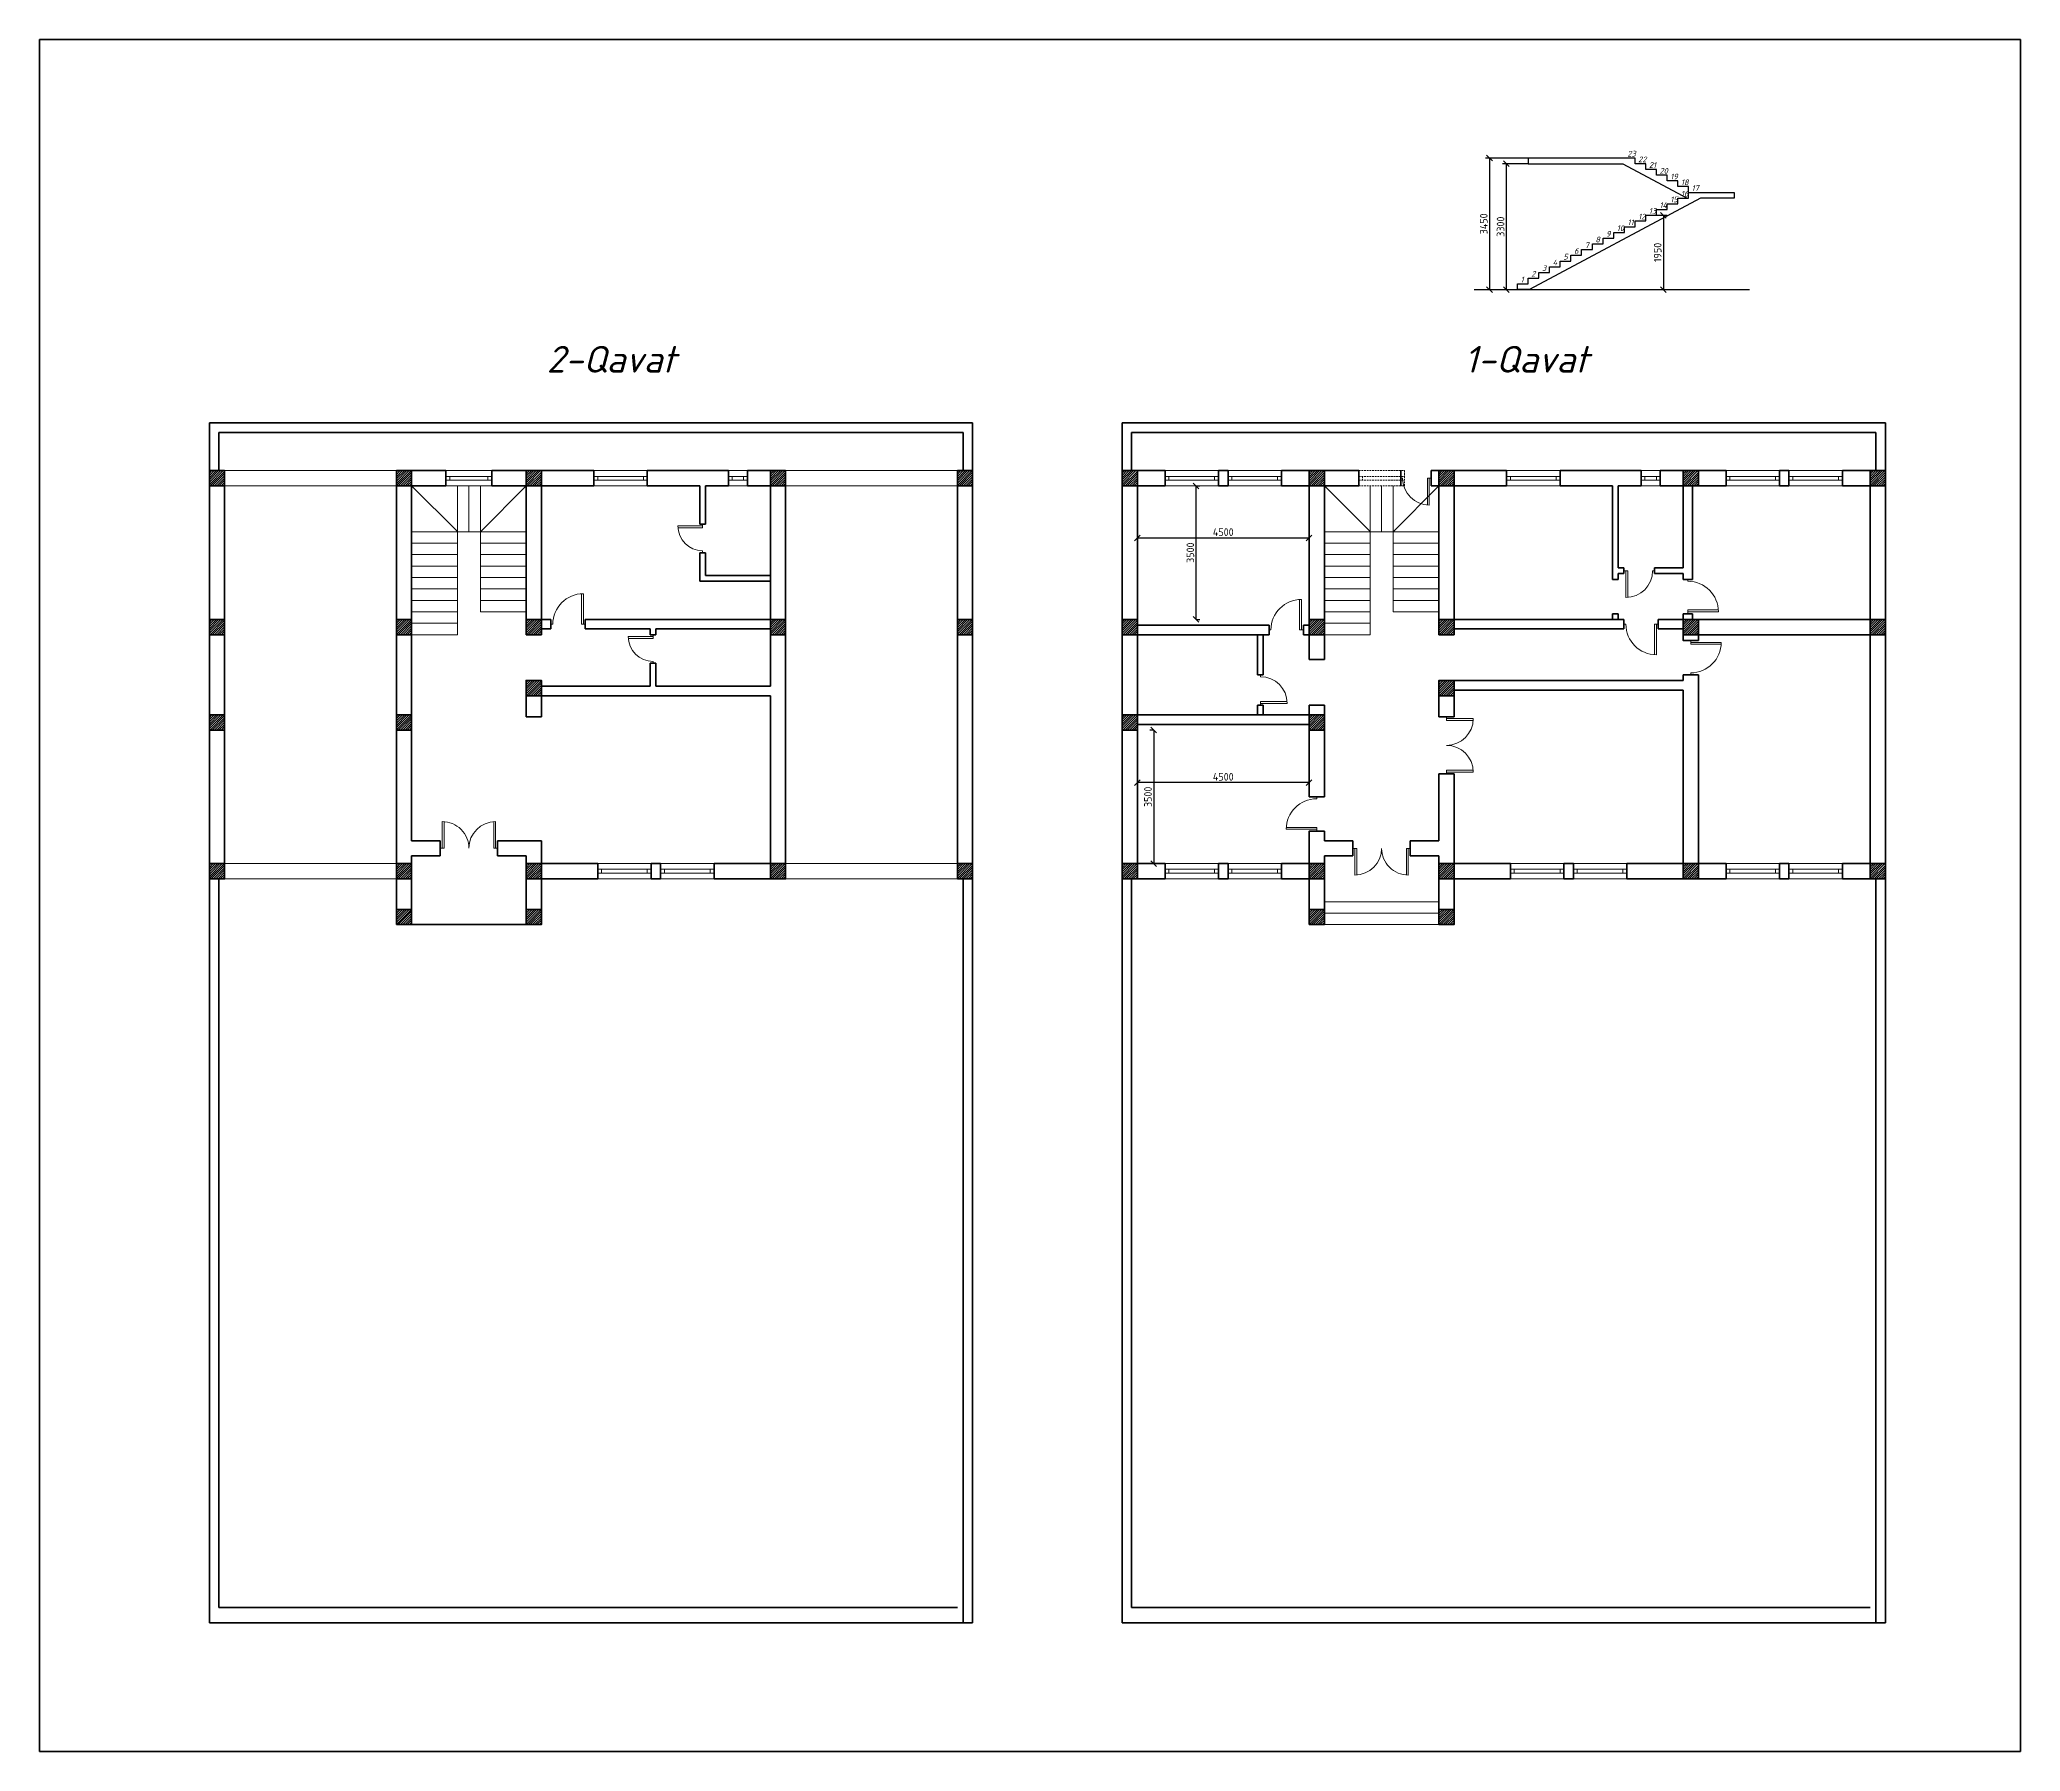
# Model space of a CAD drawing. Header units: millimetres. Extents: x -21484 to 30420, y 5001 to 139612.
# Drawn here: x -21484 to 30420, y 5001 to 49871 of the extents above; entities that cross this region are included whole.
import ezdxf

# ---------------------------------------------------------------- set-up
doc = ezdxf.new("R2010")
doc.units = ezdxf.units.MM
doc.linetypes.add('DASHED', pattern=[7, 5, -2, 0])
doc.layers.add('Razmerlar', color=7, linetype='Continuous')
doc.styles.add('GOST-2.304_Type-B', font='GOST Common.ttf')
doc.styles.get("Standard").update_dxf_attribs({"font": 'isocpeui.ttf', "height": 200})
doc.dimstyles.new('ISO-25', dxfattribs={"dimtxt": 200, "dimasz": 150, "dimexe": 100, "dimexo": 0, "dimgap": 50, "dimtad": 1, "dimtoh": 1, "dimdec": 0, "dimtxsty": 'GOST-2.304_Type-B', "dimblk": 'OBLIQUE', "dimcen": 2.5, "dimadec": 0, "dimazin": 0, "dimtfac": 1, "dimtdec": 0, "dimtmove": 0, "dimatfit": 3, "dimfxl": 0, "dimarcsym": 0})

# ---------------------------------------------------------------- blocks, each defined once
blk = doc.blocks.new('hh')
at = {"lineweight": 18}
for p, q in [((19986, 31138), (19986, 31938)), ((20036, 31138), (20036, 31937)), ((19936, 31138), (20036, 31138)), ((20836, 31138), (20786, 31138))]:
    blk.add_line(p, q, dxfattribs=at)
blk.add_arc((19986, 31138), 800, 0, 90, dxfattribs=at)
blk = doc.blocks.new('_Oblique')
at = {"color": 0, "linetype": 'ByBlock', "lineweight": -2}
blk.add_line((-0.5, -0.5), (0.5, 0.5), dxfattribs=at)
blk = doc.blocks.new('*D102')
at = {"layer": 'Defpoints', "color": 0, "lineweight": 0}
for p in [(7282, 30397), (7282, 30397), (11782, 30397)]:
    blk.add_point(p, dxfattribs=at)
at = {"layer": 'Razmerlar', "color": 0, "lineweight": -2}
for p, q in [((7282, 30397), (7282, 30497)), ((11782, 30397), (7282, 30397)), ((11782, 30397), (11782, 30497))]:
    blk.add_line(p, q, dxfattribs=at)
at = {"layer": 'Razmerlar', "color": 0, "lineweight": -2, "xscale": 150, "yscale": 150, "zscale": 150, "rotation": 180}
blk.add_blockref('_Oblique', (7282, 30397), dxfattribs=at)
at = {"layer": 'Razmerlar', "color": 0, "lineweight": -2, "xscale": 150, "yscale": 150, "zscale": 150}
blk.add_blockref('_Oblique', (11782, 30397), dxfattribs=at)
at = {"layer": 'Razmerlar', "color": 0, "lineweight": 18, "insert": (9532, 30547), "char_height": 200, "attachment_point": 5, "style": 'GOST-2.304_Type-B'}
blk.add_mtext('4500', dxfattribs=at)
blk = doc.blocks.new('*D103')
at = {"layer": 'Defpoints', "color": 0, "lineweight": 0}
for p in [(7709, 31772), (7709, 28272), (7799, 28272)]:
    blk.add_point(p, dxfattribs=at)
at = {"layer": 'Razmerlar', "color": 0, "lineweight": -2}
for p, q in [((7709, 31772), (7609, 31772)), ((7709, 31772), (7709, 28272)), ((7799, 28272), (7609, 28272))]:
    blk.add_line(p, q, dxfattribs=at)
at = {"layer": 'Razmerlar', "color": 0, "lineweight": -2, "xscale": 150, "yscale": 150, "zscale": 150}
for p, rotation in [((7709, 31772), 90), ((7709, 28272), 270)]:
    blk.add_blockref('_Oblique', p, dxfattribs=dict(at, rotation=rotation))
at = {"layer": 'Razmerlar', "color": 0, "lineweight": 18, "insert": (7559, 30022), "char_height": 200, "attachment_point": 5, "rotation": 90, "style": 'GOST-2.304_Type-B'}
blk.add_mtext('3500', dxfattribs=at)
blk = doc.blocks.new('*D104')
at = {"color": 0, "lineweight": -2}
for p, q in [((8820, 38172), (8920, 38172)), ((8820, 34672), (8820, 38172)), ((8820, 34672), (8920, 34672))]:
    blk.add_line(p, q, dxfattribs=at)
at = {"layer": 'Defpoints', "color": 0, "lineweight": 0}
for p in [(8820, 38172), (8820, 38172), (8820, 34672)]:
    blk.add_point(p, dxfattribs=at)
at = {"color": 0, "lineweight": -2, "xscale": 150, "yscale": 150, "zscale": 150}
for p, rotation in [((8820, 38172), 90), ((8820, 34672), 270)]:
    blk.add_blockref('_Oblique', p, dxfattribs=dict(at, rotation=rotation))
at = {"color": 0, "lineweight": 0, "insert": (8670, 36422), "char_height": 200, "attachment_point": 5, "rotation": 90, "style": 'GOST-2.304_Type-B'}
blk.add_mtext('3500', dxfattribs=at)
blk = doc.blocks.new('*D105')
at = {"color": 0, "lineweight": -2}
for p, q in [((7282, 36810), (7282, 36910)), ((11782, 36810), (11782, 36910)), ((7282, 36810), (11782, 36810))]:
    blk.add_line(p, q, dxfattribs=at)
at = {"layer": 'Defpoints', "color": 0, "lineweight": 0}
for p in [(7282, 36810), (11782, 36810), (11782, 36810)]:
    blk.add_point(p, dxfattribs=at)
at = {"color": 0, "lineweight": -2, "xscale": 150, "yscale": 150, "zscale": 150, "rotation": 180}
blk.add_blockref('_Oblique', (7282, 36810), dxfattribs=at)
at = {"color": 0, "lineweight": -2, "xscale": 150, "yscale": 150, "zscale": 150}
blk.add_blockref('_Oblique', (11782, 36810), dxfattribs=at)
at = {"color": 0, "lineweight": 0, "insert": (9532, 36960), "char_height": 200, "attachment_point": 5, "style": 'GOST-2.304_Type-B'}
blk.add_mtext('4500', dxfattribs=at)
blk = doc.blocks.new('kjk')
at = {"lineweight": 18}
for p, q in [((10507, 33222), (10507, 33172)), ((10507, 32422), (10507, 32522)), ((10507, 32522), (11205, 32522)), ((10507, 32472), (11207, 32472))]:
    blk.add_line(p, q, dxfattribs=at)
blk.add_arc((10507, 32472), 700, 0, 90, dxfattribs=at)
blk = doc.blocks.new('*D107')
at = {"color": 0, "lineweight": -2}
for p, q in [((17523, 46767), (16408, 46767)), ((16508, 46767), (16508, 43317)), ((16508, 43317), (16608, 43317))]:
    blk.add_line(p, q, dxfattribs=at)
at = {"layer": 'Defpoints', "color": 0, "lineweight": 0}
for p in [(17523, 46767), (16508, 43317), (16508, 43317)]:
    blk.add_point(p, dxfattribs=at)
at = {"color": 0, "lineweight": -2, "xscale": 150, "yscale": 150, "zscale": 150}
for p, rotation in [((16508, 46767), 90), ((16508, 43317), 270)]:
    blk.add_blockref('_Oblique', p, dxfattribs=dict(at, rotation=rotation))
at = {"color": 0, "lineweight": 0, "insert": (16358, 45042), "char_height": 200, "attachment_point": 5, "rotation": 90, "style": 'GOST-2.304_Type-B'}
blk.add_mtext('3450', dxfattribs=at)
blk = doc.blocks.new('*D108')
at = {"color": 0, "lineweight": -2}
for p, q in [((17523, 46617), (16849, 46617)), ((16949, 46617), (16949, 43317)), ((16949, 43317), (17049, 43317))]:
    blk.add_line(p, q, dxfattribs=at)
at = {"layer": 'Defpoints', "color": 0, "lineweight": 0}
for p in [(17523, 46617), (16949, 43317), (16949, 43317)]:
    blk.add_point(p, dxfattribs=at)
at = {"color": 0, "lineweight": -2, "xscale": 150, "yscale": 150, "zscale": 150}
for p, rotation in [((16949, 46617), 90), ((16949, 43317), 270)]:
    blk.add_blockref('_Oblique', p, dxfattribs=dict(at, rotation=rotation))
at = {"color": 0, "lineweight": 0, "insert": (16799, 44967), "char_height": 200, "attachment_point": 5, "rotation": 90, "style": 'GOST-2.304_Type-B'}
blk.add_mtext('3300', dxfattribs=at)
blk = doc.blocks.new('*D109')
at = {"color": 0, "lineweight": -2}
for p, q in [((20883, 45267), (21166, 45267)), ((21066, 45267), (21066, 43317)), ((20883, 43317), (21166, 43317))]:
    blk.add_line(p, q, dxfattribs=at)
at = {"layer": 'Defpoints', "color": 0, "lineweight": 0}
for p in [(20883, 45267), (20883, 43317), (21066, 43317)]:
    blk.add_point(p, dxfattribs=at)
at = {"color": 0, "lineweight": -2, "xscale": 150, "yscale": 150, "zscale": 150}
for p, rotation in [((21066, 45267), 90), ((21066, 43317), 270)]:
    blk.add_blockref('_Oblique', p, dxfattribs=dict(at, rotation=rotation))
at = {"color": 0, "lineweight": 0, "insert": (20916, 44292), "char_height": 200, "attachment_point": 5, "rotation": 90, "style": 'GOST-2.304_Type-B'}
blk.add_mtext('1950', dxfattribs=at)
blk = doc.blocks.new('hhjk')
at = {"lineweight": 0}
for p, q in [((15382, 32122), (15382, 32022)), ((15382, 32072), (16082, 32072)), ((15382, 32022), (16080, 32022)), ((15382, 30622), (15382, 30722)), ((15382, 30722), (16080, 30722)), ((15382, 30672), (16082, 30672))]:
    blk.add_line(p, q, dxfattribs=at)
for centre, start, end in [((15382, 32072), 270, 0), ((15382, 30672), 0, 90)]:
    blk.add_arc(centre, 700, start, end, dxfattribs=at)
blk = doc.blocks.new('оолд')
at = {"lineweight": 0}
for p, q in [((-4110, 37122), (-4760, 37122)), ((-4110, 37072), (-4758, 37072)), ((-4110, 37172), (-4110, 37072)), ((-4110, 36422), (-4110, 36472))]:
    blk.add_line(p, q, dxfattribs=at)
blk.add_arc((-4110, 37122), 650, 180, 270, dxfattribs=at)

msp = doc.modelspace()

# ---------------------------------------------------------------- hatches: boundary and pattern name
at = {"lineweight": 18}
h = msp.add_hatch(dxfattribs=at)
h.set_pattern_fill('ANSI31', color=6, scale=13)
h.set_pattern_definition([(45, (-6208.715, 3333.958), (-29.185832, 29.185832), [])])
h.paths.add_polyline_path([(-17035.2, 38172.2), (-16635.2, 38172.2), (-16635.2, 38572.2), (-17035.2, 38572.2)])
h = msp.add_hatch(dxfattribs=at)
h.set_pattern_fill('ANSI31', color=6, scale=13)
h.set_pattern_definition([(45, (-13008.715, 3333.958), (-29.18583, 29.18583), [])])
h.paths.add_polyline_path([(-12135.2, 38172.2), (-11735.2, 38172.2), (-11735.2, 38572.2), (-12135.2, 38572.2)])
h = msp.add_hatch(dxfattribs=at)
h.set_pattern_fill('ANSI31', color=6, scale=13)
h.set_pattern_definition([(45, (-17208.715, 3333.958), (-29.185832, 29.185832), [])])
h.paths.add_polyline_path([(-8735.2, 38172.2), (-8335.2, 38172.2), (-8335.2, 38572.2), (-8735.2, 38572.2)])
h = msp.add_hatch(dxfattribs=at)
h.set_pattern_fill('ANSI31', color=6, scale=13)
h.set_pattern_definition([(45, (-21308.715, 3333.958), (-29.185832, 29.185832), [])])
h.paths.add_polyline_path([(-2335.2, 38172.2), (-1935.2, 38172.2), (-1935.2, 38572.2), (-2335.2, 38572.2)])
h = msp.add_hatch(dxfattribs=at)
h.set_pattern_fill('ANSI31', color=6, scale=13)
h.set_pattern_definition([(45, (-25808.715, 3333.958), (-29.185832, 29.185832), [])])
h.paths.add_polyline_path([(2564.8, 38172.2), (2964.8, 38172.2), (2964.8, 38572.2), (2564.8, 38572.2)])
h = msp.add_hatch(dxfattribs=at)
h.set_pattern_fill('ANSI31', color=6, scale=13)
h.set_pattern_definition([(45, (17707.945, 3333.958), (-29.185832, 29.185832), [])])
h.paths.add_polyline_path([(6881.5, 38172.2), (7281.5, 38172.2), (7281.5, 38572.2), (6881.5, 38572.2)])
h = msp.add_hatch(dxfattribs=at)
h.set_pattern_fill('ANSI31', color=6, scale=13)
h.set_pattern_definition([(45, (10907.945, 3333.958), (-29.18583, 29.18583), [])])
h.paths.add_polyline_path([(11781.5, 38172.2), (12181.5, 38172.2), (12181.5, 38572.2), (11781.5, 38572.2)])
h = msp.add_hatch(dxfattribs=at)
h.set_pattern_fill('ANSI31', color=6, scale=13)
h.set_pattern_definition([(45, (6707.945, 3333.958), (-29.185832, 29.185832), [])])
h.paths.add_polyline_path([(15181.5, 38172.2), (15581.5, 38172.2), (15581.5, 38572.2), (15181.5, 38572.2)])
h = msp.add_hatch(dxfattribs=at)
h.set_pattern_fill('ANSI31', color=6, scale=13)
h.set_pattern_definition([(45, (2607.945, 3333.958), (-29.185832, 29.185832), [])])
h.paths.add_polyline_path([(21581.5, 38172.2), (21981.5, 38172.2), (21981.5, 38572.2), (21581.5, 38572.2)])
h = msp.add_hatch(dxfattribs=at)
h.set_pattern_fill('ANSI31', color=6, scale=13)
h.set_pattern_definition([(45, (-1892.055, 3333.958), (-29.185832, 29.185832), [])])
h.paths.add_polyline_path([(26481.5, 38172.2), (26881.5, 38172.2), (26881.5, 38572.2), (26481.5, 38572.2)])
h = msp.add_hatch(dxfattribs=at)
h.set_pattern_fill('ANSI31', color=6, scale=13)
h.set_pattern_definition([(45, (-6208.715, -566.042), (-29.185832, 29.185832), [])])
h.paths.add_polyline_path([(-17035.2, 34272.2), (-16635.2, 34272.2), (-16635.2, 34672.2), (-17035.2, 34672.2)])
h = msp.add_hatch(dxfattribs=at)
h.set_pattern_fill('ANSI31', color=6, scale=13)
h.set_pattern_definition([(45, (-13008.715, -566.042), (-29.18583, 29.18583), [])])
h.paths.add_polyline_path([(-12135.2, 34272.2), (-11735.2, 34272.2), (-11735.2, 34672.2), (-12135.2, 34672.2)])
h = msp.add_hatch(dxfattribs=at)
h.set_pattern_fill('ANSI31', color=6, scale=13)
h.set_pattern_definition([(45, (-17208.715, -416.042), (-29.185832, 29.185832), [])])
h.paths.add_polyline_path([(-8735.2, 34272.2), (-8335.2, 34272.2), (-8335.2, 34672.2), (-8735.2, 34672.2)])
h = msp.add_hatch(dxfattribs=at)
h.set_pattern_fill('ANSI31', color=6, scale=13)
h.set_pattern_definition([(45, (-21308.715, -566.042), (-29.185832, 29.185832), [])])
h.paths.add_polyline_path([(-2335.2, 34272.2), (-1935.2, 34272.2), (-1935.2, 34672.2), (-2335.2, 34672.2)])
h = msp.add_hatch(dxfattribs=at)
h.set_pattern_fill('ANSI31', color=6, scale=13)
h.set_pattern_definition([(45, (-25808.715, -566.042), (-29.185832, 29.185832), [])])
h.paths.add_polyline_path([(2564.8, 34272.2), (2964.8, 34272.2), (2964.8, 34672.2), (2564.8, 34672.2)])
h = msp.add_hatch(dxfattribs=at)
h.set_pattern_fill('ANSI31', color=6, scale=13)
h.set_pattern_definition([(45, (17707.945, -566.042), (-29.185832, 29.185832), [])])
h.paths.add_polyline_path([(6881.5, 34272.2), (7281.5, 34272.2), (7281.5, 34672.2), (6881.5, 34672.2)])
h = msp.add_hatch(dxfattribs=at)
h.set_pattern_fill('ANSI31', color=6, scale=13)
h.set_pattern_definition([(45, (10907.945, -566.042), (-29.18583, 29.18583), [])])
h.paths.add_polyline_path([(11781.5, 34272.2), (12181.5, 34272.2), (12181.5, 34672.2), (11781.5, 34672.2)])
h = msp.add_hatch(dxfattribs=at)
h.set_pattern_fill('ANSI31', color=6, scale=13)
h.set_pattern_definition([(45, (6707.945, -416.042), (-29.185832, 29.185832), [])])
h.paths.add_polyline_path([(15181.5, 34272.2), (15581.5, 34272.2), (15581.5, 34672.2), (15181.5, 34672.2)])
h = msp.add_hatch(dxfattribs=at)
h.set_pattern_fill('ANSI31', color=6, scale=13)
h.set_pattern_definition([(45, (2607.945, -566.042), (-29.185832, 29.185832), [])])
h.paths.add_polyline_path([(21581.5, 34272.2), (21981.5, 34272.2), (21981.5, 34672.2), (21581.5, 34672.2)])
h = msp.add_hatch(dxfattribs=at)
h.set_pattern_fill('ANSI31', color=6, scale=13)
h.set_pattern_definition([(45, (-1892.055, -566.042), (-29.185832, 29.185832), [])])
h.paths.add_polyline_path([(26481.5, 34272.2), (26881.5, 34272.2), (26881.5, 34672.2), (26481.5, 34672.2)])
h = msp.add_hatch(dxfattribs=at)
h.set_pattern_fill('ANSI31', color=6, scale=13)
h.set_pattern_definition([(45, (-17208.715, -2016.042), (-29.185832, 29.185832), [])])
h.paths.add_polyline_path([(-8735.2, 32672.2), (-8335.2, 32672.2), (-8335.2, 33072.2), (-8735.2, 33072.2)])
h = msp.add_hatch(dxfattribs=at)
h.set_pattern_fill('ANSI31', color=6, scale=13)
h.set_pattern_definition([(45, (6707.945, -2016.042), (-29.185832, 29.185832), [])])
h.paths.add_polyline_path([(15181.5, 32672.2), (15581.5, 32672.2), (15581.5, 33072.2), (15181.5, 33072.2)])
h = msp.add_hatch(dxfattribs=at)
h.set_pattern_fill('ANSI31', color=6, scale=13)
h.set_pattern_definition([(45, (-6208.715, -3066.042), (-29.185832, 29.185832), [])])
h.paths.add_polyline_path([(-17035.2, 31772.2), (-16635.2, 31772.2), (-16635.2, 32172.2), (-17035.2, 32172.2)])
h = msp.add_hatch(dxfattribs=at)
h.set_pattern_fill('ANSI31', color=6, scale=13)
h.set_pattern_definition([(45, (-13008.715, -3066.042), (-29.18583, 29.18583), [])])
h.paths.add_polyline_path([(-12135.2, 31772.2), (-11735.2, 31772.2), (-11735.2, 32172.2), (-12135.2, 32172.2)])
h = msp.add_hatch(dxfattribs=at)
h.set_pattern_fill('ANSI31', color=6, scale=13)
h.set_pattern_definition([(45, (17707.945, -3066.042), (-29.185832, 29.185832), [])])
h.paths.add_polyline_path([(6881.5, 31772.2), (7281.5, 31772.2), (7281.5, 32172.2), (6881.5, 32172.2)])
h = msp.add_hatch(dxfattribs=at)
h.set_pattern_fill('ANSI31', color=6, scale=13)
h.set_pattern_definition([(45, (10907.945, -3066.042), (-29.18583, 29.18583), [])])
h.paths.add_polyline_path([(11781.5, 31772.2), (12181.5, 31772.2), (12181.5, 32172.2), (11781.5, 32172.2)])
h = msp.add_hatch(dxfattribs=at)
h.set_pattern_fill('ANSI31', color=6, scale=13)
h.set_pattern_definition([(45, (-17908.715, -6966.042), (-29.18583, 29.18583), [])])
h.paths.add_polyline_path([(-17035.2, 27872.2), (-16635.2, 27872.2), (-16635.2, 28272.2), (-17035.2, 28272.2)])
h = msp.add_hatch(dxfattribs=at)
h.set_pattern_fill('ANSI31', color=6, scale=13)
h.set_pattern_definition([(45, (-13008.715, -6966.042), (-29.18583, 29.18583), [])])
h.paths.add_polyline_path([(-12135.2, 27872.2), (-11735.2, 27872.2), (-11735.2, 28272.2), (-12135.2, 28272.2)])
h = msp.add_hatch(dxfattribs=at)
h.set_pattern_fill('ANSI31', color=6, scale=13)
h.set_pattern_definition([(45, (-9608.715, -6966.042), (-29.18583, 29.18583), [])])
h.paths.add_polyline_path([(-8735.2, 27872.2), (-8335.2, 27872.2), (-8335.2, 28272.2), (-8735.2, 28272.2)])
h = msp.add_hatch(dxfattribs=at)
h.set_pattern_fill('ANSI31', color=6, scale=13)
h.set_pattern_definition([(45, (-21308.715, -6966.042), (-29.185832, 29.185832), [])])
h.paths.add_polyline_path([(-2335.2, 27872.2), (-1935.2, 27872.2), (-1935.2, 28272.2), (-2335.2, 28272.2)])
h = msp.add_hatch(dxfattribs=at)
h.set_pattern_fill('ANSI31', color=6, scale=13)
h.set_pattern_definition([(45, (-16408.715, -6966.042), (-29.185832, 29.185832), [])])
h.paths.add_polyline_path([(2564.8, 27872.2), (2964.8, 27872.2), (2964.8, 28272.2), (2564.8, 28272.2)])
h = msp.add_hatch(dxfattribs=at)
h.set_pattern_fill('ANSI31', color=6, scale=13)
h.set_pattern_definition([(45, (6007.945, -6966.042), (-29.18583, 29.18583), [])])
h.paths.add_polyline_path([(6881.5, 27872.2), (7281.5, 27872.2), (7281.5, 28272.2), (6881.5, 28272.2)])
h = msp.add_hatch(dxfattribs=at)
h.set_pattern_fill('ANSI31', color=6, scale=13)
h.set_pattern_definition([(45, (10907.945, -6966.042), (-29.18583, 29.18583), [])])
h.paths.add_polyline_path([(11781.5, 27872.2), (12181.5, 27872.2), (12181.5, 28272.2), (11781.5, 28272.2)])
h = msp.add_hatch(dxfattribs=at)
h.set_pattern_fill('ANSI31', color=6, scale=13)
h.set_pattern_definition([(45, (14307.945, -6966.042), (-29.18583, 29.18583), [])])
h.paths.add_polyline_path([(15181.5, 27872.2), (15581.5, 27872.2), (15581.5, 28272.2), (15181.5, 28272.2)])
h = msp.add_hatch(dxfattribs=at)
h.set_pattern_fill('ANSI31', color=6, scale=13)
h.set_pattern_definition([(45, (2607.945, -6966.042), (-29.185832, 29.185832), [])])
h.paths.add_polyline_path([(21581.5, 27872.2), (21981.5, 27872.2), (21981.5, 28272.2), (21581.5, 28272.2)])
h = msp.add_hatch(dxfattribs=at)
h.set_pattern_fill('ANSI31', color=6, scale=13)
h.set_pattern_definition([(45, (7507.945, -6966.042), (-29.185832, 29.185832), [])])
h.paths.add_polyline_path([(26481.5, 27872.2), (26881.5, 27872.2), (26881.5, 28272.2), (26481.5, 28272.2)])
h = msp.add_hatch(dxfattribs=at)
h.set_pattern_fill('ANSI31', color=6, scale=13)
h.set_pattern_definition([(45, (-13008.715, -8166.042), (-29.18583, 29.18583), [])])
h.paths.add_polyline_path([(-12135.2, 26672.2), (-11735.2, 26672.2), (-11735.2, 27072.2), (-12135.2, 27072.2)])
h = msp.add_hatch(dxfattribs=at)
h.set_pattern_fill('ANSI31', color=6, scale=13)
h.set_pattern_definition([(45, (-9608.715, -8166.042), (-29.18583, 29.18583), [])])
h.paths.add_polyline_path([(-8735.2, 26672.2), (-8335.2, 26672.2), (-8335.2, 27072.2), (-8735.2, 27072.2)])
h = msp.add_hatch(dxfattribs=at)
h.set_pattern_fill('ANSI31', color=6, scale=13)
h.set_pattern_definition([(45, (10907.945, -8166.042), (-29.18583, 29.18583), [])])
h.paths.add_polyline_path([(11781.5, 26672.2), (12181.5, 26672.2), (12181.5, 27072.2), (11781.5, 27072.2)])
h = msp.add_hatch(dxfattribs=at)
h.set_pattern_fill('ANSI31', color=6, scale=13)
h.set_pattern_definition([(45, (14307.945, -8166.042), (-29.18583, 29.18583), [])])
h.paths.add_polyline_path([(15181.5, 26672.2), (15581.5, 26672.2), (15581.5, 27072.2), (15181.5, 27072.2)])

# ---------------------------------------------------------------- linework, layer by layer
at = {"color": 6, "lineweight": 30}
msp.add_line((16104, 43317.3), (23319.9, 43317.3), dxfattribs=at)
at = {"lineweight": 50}
for p, q in [((-17035.2, 39822.2), (2964.8, 39822.2)), ((-17035.2, 38572.2), (-17035.2, 39822.2)), ((-16785.2, 39572.2), (2714.8, 39572.2)), ((-16785.2, 38572.2), (-16785.2, 39572.2)), ((2714.8, 38572.2), (2714.8, 39572.2)), ((2964.8, 39822.2), (2964.8, 8372.2)), ((6881.5, 39822.2), (26881.5, 39822.2)), ((6881.5, 38572.2), (6881.5, 39822.2)), ((7131.5, 39572.2), (26631.5, 39572.2)), ((7131.5, 38572.2), (7131.5, 39572.2)), ((26631.5, 38572.2), (26631.5, 39572.2)), ((26881.5, 39822.2), (26881.5, 8372.2)), ((-11735.2, 38572.2), (-10835.2, 38572.2)), ((-10835.2, 38172.2), (-10835.2, 38572.2)), ((-9635.2, 38572.2), (-8335.2, 38572.2)), ((-9635.2, 38172.2), (-9635.2, 38572.2)), ((-6960.2, 38572.2), (-8335.2, 38572.2)), ((-6960.2, 38572.2), (-6960.2, 38172.2)), ((-5560.2, 38572.2), (-3435.2, 38572.2)), ((-5560.2, 38572.2), (-5560.2, 38172.2)), ((-3435.2, 38172.2), (-3435.2, 38572.2)), ((-2935.2, 38172.2), (-2935.2, 38572.2)), ((-2935.2, 38572.2), (-2335.2, 38572.2)), ((7281.5, 38572.2), (8006.5, 38572.2)), ((8006.5, 38572.2), (8006.5, 38172.2)), ((9406.5, 38572.2), (9656.5, 38572.2)), ((9406.5, 38572.2), (9406.5, 38172.2)), ((9656.5, 38572.2), (9656.5, 38172.2)), ((11056.5, 38572.2), (13081.5, 38572.2)), ((11056.5, 38572.2), (11056.5, 38172.2)), ((13081.5, 38172.2), (13081.5, 38572.2)), ((14181.5, 38172.2), (14181.5, 38572.2)), ((14981.5, 38572.2), (15581.5, 38572.2)), ((14981.5, 38172.2), (14981.5, 38572.2)), ((16956.5, 38572.2), (15581.5, 38572.2)), ((16956.5, 38572.2), (16956.5, 38172.2)), ((18356.5, 38572.2), (18356.5, 38172.2)), ((18356.5, 38572.2), (20481.5, 38572.2)), ((20481.5, 38172.2), (20481.5, 38572.2)), ((20981.5, 38172.2), (20981.5, 38572.2)), ((20981.5, 38572.2), (22706.5, 38572.2)), ((22706.5, 38572.2), (22706.5, 38172.2)), ((24106.5, 38572.2), (24356.5, 38572.2)), ((24106.5, 38572.2), (24106.5, 38172.2)), ((24356.5, 38572.2), (24356.5, 38172.2)), ((25756.5, 38572.2), (25756.5, 38172.2)), ((25756.5, 38572.2), (26481.5, 38572.2)), ((-17035.2, 8372.2), (-17035.2, 38172.2)), ((-16635.2, 34672.2), (-16635.2, 38172.2)), ((-12135.2, 34672.2), (-12135.2, 38172.2)), ((-11735.2, 32172.2), (-11735.2, 38222.2)), ((-11735.2, 38172.2), (-10835.2, 38172.2)), ((-9635.2, 38172.2), (-8735.2, 38172.2)), ((-8735.2, 34672.2), (-8735.2, 38172.2)), ((-8335.2, 34672.2), (-8335.2, 38172.2)), ((-6960.2, 38172.2), (-8335.2, 38172.2)), ((-5560.2, 38172.2), (-4185.2, 38172.2)), ((-4185.2, 37172.2), (-4185.2, 38172.2)), ((-4035.2, 38172.2), (-3985.2, 38172.2)), ((-4035.2, 38172.2), (-3435.2, 38172.2)), ((-4035.2, 37172.2), (-4035.2, 38172.2)), ((-2935.2, 38172.2), (-2335.2, 38172.2)), ((-2335.2, 38172.2), (-2335.2, 34672.2)), ((-1935.2, 38172.2), (-1935.2, 28272.2)), ((2564.8, 38172.2), (2564.8, 34672.2)), ((6881.5, 8372.2), (6881.5, 38172.2)), ((7281.5, 34672.2), (7281.5, 38172.2)), ((7281.5, 38172.2), (8006.5, 38172.2)), ((9406.5, 38172.2), (9656.5, 38172.2)), ((11056.5, 38172.2), (11781.5, 38172.2)), ((11781.5, 34672.2), (11781.5, 38172.2)), ((12181.5, 33622.2), (12181.5, 38222.2)), ((12181.5, 38172.2), (13081.5, 38172.2)), ((14981.5, 38172.2), (15181.5, 38172.2)), ((15181.5, 34672.2), (15181.5, 38172.2)), ((15581.5, 34672.2), (15581.5, 38172.2)), ((16956.5, 38172.2), (15581.5, 38172.2)), ((18356.5, 38172.2), (19731.5, 38172.2)), ((19731.5, 35722.2), (19731.5, 38172.2)), ((19881.5, 38172.2), (20481.5, 38172.2)), ((19881.5, 38172.2), (19931.5, 38172.2)), ((19881.5, 36022.2), (19881.5, 38172.2)), ((20981.5, 38172.2), (21581.5, 38172.2)), ((21581.5, 38172.2), (21581.5, 36022.2)), ((21831.5, 38172.2), (21831.5, 35722.2)), ((21981.5, 38172.2), (22706.5, 38172.2)), ((24106.5, 38172.2), (24356.5, 38172.2)), ((25756.5, 38172.2), (26481.5, 38172.2)), ((26481.5, 38172.2), (26481.5, 34672.2)), ((-4035.2, 37172.2), (-4185.2, 37172.2)), ((-4185.2, 35672.2), (-4185.2, 36422.2)), ((-4035.2, 36422.2), (-4185.2, 36422.2)), ((-4035.2, 35822.2), (-4035.2, 36422.2)), ((-4035.2, 35822.2), (-2335.2, 35822.2)), ((19881.5, 36022.2), (20031.5, 36022.2)), ((19881.5, 35872.2), (20031.5, 35872.2)), ((19881.5, 35722.2), (19881.5, 35872.2)), ((20031.5, 35872.2), (20031.5, 36022.2)), ((20831.5, 35872.2), (20831.5, 36022.2)), ((20831.5, 36022.2), (21581.5, 36022.2)), ((20831.5, 35872.2), (21581.5, 35872.2)), ((21581.5, 35872.2), (21581.5, 35722.2)), ((-4185.2, 35672.2), (-2335.2, 35672.2)), ((19731.5, 35722.2), (19881.5, 35722.2)), ((21581.5, 35722.2), (21831.5, 35722.2)), ((19731.5, 34672.2), (19731.5, 34822.2)), ((19731.5, 34822.2), (19881.5, 34822.2)), ((19881.5, 34672.2), (19881.5, 34822.2)), ((21581.5, 34822.2), (21831.5, 34822.2)), ((21581.5, 34822.2), (21581.5, 34672.2)), ((21831.5, 34822.2), (21831.5, 34672.2)), ((-16635.2, 32172.2), (-16635.2, 34272.2)), ((-12135.2, 32172.2), (-12135.2, 34272.2)), ((-8335.2, 34672.2), (-8085.2, 34672.2)), ((-8335.2, 34422.2), (-8085.2, 34422.2)), ((-8085.2, 34422.2), (-8085.2, 34672.2)), ((-7185.2, 34422.2), (-7185.2, 34672.2)), ((-7185.2, 34672.2), (-2335.2, 34672.2)), ((-7185.2, 34422.2), (-5485.2, 34422.2)), ((-5485.2, 34272.2), (-5485.2, 34422.2)), ((-5485.2, 34272.2), (-5335.2, 34272.2)), ((-5335.2, 34422.2), (-2335.2, 34422.2)), ((-5335.2, 34272.2), (-5335.2, 34422.2)), ((-2335.2, 34272.2), (-2335.2, 32922.2)), ((2564.8, 34272.2), (2564.8, 28272.2)), ((7281.5, 34522.2), (10731.5, 34522.2)), ((7281.5, 32172.2), (7281.5, 34272.2)), ((7281.5, 34272.2), (10731.5, 34272.2)), ((10431.5, 33222.2), (10431.5, 34272.2)), ((10581.5, 33222.2), (10581.5, 34272.2)), ((10731.5, 34272.2), (10731.5, 34522.2)), ((11631.5, 34272.2), (11631.5, 34522.2)), ((11631.5, 34522.2), (11781.5, 34522.2)), ((11631.5, 34272.2), (11781.5, 34272.2)), ((11781.5, 33622.2), (11781.5, 34272.2)), ((15581.5, 34672.2), (20031.5, 34672.2)), ((15581.5, 34422.2), (20031.5, 34422.2)), ((20031.5, 34672.2), (20031.5, 34422.2)), ((20931.5, 34672.2), (20931.5, 34422.2)), ((20931.5, 34672.2), (21581.5, 34672.2)), ((20931.5, 34422.2), (21581.5, 34422.2)), ((21981.5, 34672.2), (26481.5, 34672.2)), ((21981.5, 34272.2), (22381.5, 34272.2)), ((22181.5, 34272.2), (26481.5, 34272.2)), ((26481.5, 34272.2), (26481.5, 28272.2)), ((-5485.2, 32922.2), (-5485.2, 33522.2)), ((-5485.2, 33522.2), (-5335.2, 33522.2)), ((-5335.2, 32922.2), (-5335.2, 33522.2)), ((10431.5, 33222.2), (10581.5, 33222.2)), ((11781.5, 33622.2), (12181.5, 33622.2)), ((21581.5, 33072.2), (21581.5, 33222.2)), ((21581.5, 33222.2), (21981.5, 33222.2)), ((21981.5, 33222.2), (21981.5, 33072.2)), ((-8335.2, 32922.2), (-5485.2, 32922.2)), ((-5335.2, 32922.2), (-2335.2, 32922.2)), ((15181.5, 33072.2), (21581.5, 33072.2)), ((15581.5, 32822.2), (21581.5, 32822.2)), ((21581.5, 32822.2), (21581.5, 28272.2)), ((21981.5, 33072.2), (21981.5, 28272.2)), ((-8735.2, 32122.2), (-8735.2, 32672.2)), ((-8335.2, 32672.2), (-2335.2, 32672.2)), ((-8335.2, 32122.2), (-8335.2, 32672.2)), ((-2335.2, 32672.2), (-2335.2, 28272.2)), ((10431.5, 32422.2), (10581.5, 32422.2)), ((10431.5, 32172.2), (10431.5, 32422.2)), ((10581.5, 32172.2), (10581.5, 32422.2)), ((11781.5, 32172.2), (11781.5, 32422.2)), ((11781.5, 32422.2), (12181.5, 32422.2)), ((12181.5, 30022.2), (12181.5, 32422.2)), ((15181.5, 32122.2), (15181.5, 32672.2)), ((15581.5, 32122.2), (15581.5, 32672.2)), ((-16635.2, 28272.2), (-16635.2, 31772.2)), ((-12135.2, 28272.2), (-12135.2, 31772.2)), ((-11735.2, 28872.2), (-11735.2, 31772.2)), ((-8335.2, 32122.2), (-8735.2, 32122.2)), ((7281.5, 32172.2), (11781.5, 32172.2)), ((7281.5, 31922.2), (11781.5, 31922.2)), ((7281.5, 28272.2), (7281.5, 31772.2)), ((11781.5, 30022.2), (11781.5, 31772.2)), ((15581.5, 32122.2), (15181.5, 32122.2)), ((15181.5, 30622.2), (15181.5, 28872.2)), ((15581.5, 30622.2), (15181.5, 30622.2)), ((15581.5, 28272.2), (15581.5, 30622.2)), ((11781.5, 28272.2), (11781.5, 29122.2)), ((12181.5, 28872.2), (12181.5, 29122.2)), ((-11735.2, 28872.2), (-10985.2, 28872.2)), ((-10985.2, 28472.2), (-10985.2, 28872.2)), ((-9485.2, 28872.2), (-8335.2, 28872.2)), ((-9485.2, 28472.2), (-9485.2, 28872.2)), ((-8335.2, 28272.2), (-8335.2, 28872.2)), ((12181.5, 28872.2), (12931.5, 28872.2)), ((12931.5, 28472.2), (12931.5, 28872.2)), ((14431.5, 28872.2), (15181.5, 28872.2)), ((14431.5, 28472.2), (14431.5, 28872.2)), ((-11735.2, 28272.2), (-11735.2, 28472.2)), ((-11735.2, 28472.2), (-10985.2, 28472.2)), ((-9485.2, 28472.2), (-8735.2, 28472.2)), ((-8735.2, 28472.2), (-8735.2, 27872.2)), ((-6860.2, 28272.2), (-8335.2, 28272.2)), ((-6860.2, 28272.2), (-6860.2, 27872.2)), ((-5460.2, 28272.2), (-5210.2, 28272.2)), ((-5460.2, 28272.2), (-5460.2, 27872.2)), ((-5210.2, 28272.2), (-5210.2, 27872.2)), ((-3810.2, 28272.2), (-2335.2, 28272.2)), ((-3810.2, 28272.2), (-3810.2, 27872.2)), ((7281.5, 28272.2), (8006.5, 28272.2)), ((8006.5, 28272.2), (8006.5, 27872.2)), ((9406.5, 28272.2), (9406.5, 27872.2)), ((9406.5, 28272.2), (9656.5, 28272.2)), ((9656.5, 28272.2), (9656.5, 27872.2)), ((11056.5, 28272.2), (11056.5, 27872.2)), ((11056.5, 28272.2), (11781.5, 28272.2)), ((12181.5, 28272.2), (12181.5, 28472.2)), ((12181.5, 28472.2), (12931.5, 28472.2)), ((14431.5, 28472.2), (15181.5, 28472.2)), ((15181.5, 28472.2), (15181.5, 27872.2)), ((17056.5, 28272.2), (15581.5, 28272.2)), ((17056.5, 28272.2), (17056.5, 27872.2)), ((18456.5, 28272.2), (18706.5, 28272.2)), ((18456.5, 28272.2), (18456.5, 27872.2)), ((18706.5, 28272.2), (18706.5, 27872.2)), ((20106.5, 28272.2), (21581.5, 28272.2)), ((20106.5, 28272.2), (20106.5, 27872.2)), ((21981.5, 28272.2), (22706.5, 28272.2)), ((22706.5, 28272.2), (22706.5, 27872.2)), ((24106.5, 28272.2), (24356.5, 28272.2)), ((24106.5, 28272.2), (24106.5, 27872.2)), ((24356.5, 28272.2), (24356.5, 27872.2)), ((25756.5, 28272.2), (26481.5, 28272.2)), ((25756.5, 28272.2), (25756.5, 27872.2)), ((-16785.2, 27872.2), (-16785.2, 8772.2)), ((-12135.2, 27872.2), (-12135.2, 27072.2)), ((-11735.2, 27872.2), (-11735.2, 27072.2)), ((-8735.2, 27872.2), (-6860.2, 27872.2)), ((-8735.2, 27872.2), (-8735.2, 27072.2)), ((-8335.2, 27072.2), (-8335.2, 27872.2)), ((-5460.2, 27872.2), (-5210.2, 27872.2)), ((-3810.2, 27872.2), (-2335.2, 27872.2)), ((2714.8, 27872.2), (2714.8, 8372.2)), ((7131.5, 27872.2), (7131.5, 8772.2)), ((7131.5, 27872.2), (8006.5, 27872.2)), ((9406.5, 27872.2), (9656.5, 27872.2)), ((11056.5, 27872.2), (11781.5, 27872.2)), ((11781.5, 27872.2), (11781.5, 27072.2)), ((12181.5, 27872.2), (12181.5, 27072.2)), ((15181.5, 27872.2), (17056.5, 27872.2)), ((15181.5, 27872.2), (15181.5, 27072.2)), ((15581.5, 27072.2), (15581.5, 27872.2)), ((18456.5, 27872.2), (18706.5, 27872.2)), ((20106.5, 27872.2), (21581.5, 27872.2)), ((21981.5, 27872.2), (22706.5, 27872.2)), ((24106.5, 27872.2), (24356.5, 27872.2)), ((25756.5, 27872.2), (26481.5, 27872.2)), ((26631.5, 27872.2), (26631.5, 8372.2)), ((-12135.2, 26672.2), (-8735.2, 26672.2)), ((2964.8, 8372.2), (-17035.2, 8372.2)), ((2564.8, 8772.2), (-16785.2, 8772.2)), ((26881.5, 8372.2), (6881.5, 8372.2)), ((26481.5, 8772.2), (7131.5, 8772.2))]:
    msp.add_line(p, q, dxfattribs=at)
at = {"lineweight": 0}
for p, q in [((-16635.2, 38572.2), (-12135.2, 38572.2)), ((-10835.2, 38572.2), (-9635.2, 38572.2)), ((-10835.2, 38422.2), (-9635.2, 38422.2)), ((-10735.2, 38422.2), (-10735.2, 38322.2)), ((-9735.2, 38422.2), (-9735.2, 38322.2)), ((-6960.2, 38572.2), (-5560.2, 38572.2)), ((-6960.2, 38422.2), (-5560.2, 38422.2)), ((-6860.2, 38422.2), (-6860.2, 38322.2)), ((-5660.2, 38422.2), (-5660.2, 38322.2)), ((-3435.2, 38572.2), (-2935.2, 38572.2)), ((-3435.2, 38422.2), (-2935.2, 38422.2)), ((-3335.2, 38422.2), (-3335.2, 38322.2)), ((-3035.2, 38422.2), (-3035.2, 38322.2)), ((-1935.2, 38572.2), (2564.8, 38572.2)), ((8006.5, 38572.2), (9406.5, 38572.2)), ((8006.5, 38422.2), (9406.5, 38422.2)), ((8106.5, 38422.2), (8106.5, 38322.2)), ((9306.5, 38422.2), (9306.5, 38322.2)), ((9656.5, 38572.2), (11056.5, 38572.2)), ((9656.5, 38422.2), (11056.5, 38422.2)), ((9756.5, 38422.2), (9756.5, 38322.2)), ((10956.5, 38422.2), (10956.5, 38322.2)), ((14181.5, 38422.2), (14181.5, 38322.2)), ((16956.5, 38572.2), (18356.5, 38572.2)), ((16956.5, 38422.2), (18356.5, 38422.2)), ((17056.5, 38422.2), (17056.5, 38322.2)), ((18256.5, 38422.2), (18256.5, 38322.2)), ((20481.5, 38572.2), (20981.5, 38572.2)), ((20481.5, 38422.2), (20981.5, 38422.2)), ((20581.5, 38422.2), (20581.5, 38322.2)), ((20881.5, 38422.2), (20881.5, 38322.2)), ((22706.5, 38572.2), (24106.5, 38572.2)), ((22706.5, 38422.2), (24106.5, 38422.2)), ((22806.5, 38422.2), (22806.5, 38322.2)), ((24006.5, 38422.2), (24006.5, 38322.2)), ((24356.5, 38572.2), (25756.5, 38572.2)), ((24356.5, 38422.2), (25756.5, 38422.2)), ((24456.5, 38422.2), (24456.5, 38322.2)), ((25656.5, 38422.2), (25656.5, 38322.2)), ((-16635.2, 38172.2), (-12135.2, 38172.2)), ((-10535.2, 36980.3), (-11735.2, 38172.2)), ((-10835.2, 38322.2), (-9635.2, 38322.2)), ((-10835.2, 38172.2), (-9635.2, 38172.2)), ((-10535.2, 36980.3), (-10535.2, 38172.2)), ((-10235.2, 36972.2), (-10235.2, 38172.2)), ((-9935.2, 36972.2), (-8735.2, 38172.2)), ((-9935.2, 36972.2), (-9935.2, 38172.2)), ((-6960.2, 38322.2), (-5560.2, 38322.2)), ((-6960.2, 38172.2), (-5560.2, 38172.2)), ((-3435.2, 38322.2), (-2935.2, 38322.2)), ((-3435.2, 38172.2), (-2935.2, 38172.2)), ((-1935.2, 38172.2), (2564.8, 38172.2)), ((8006.5, 38322.2), (9406.5, 38322.2)), ((8006.5, 38172.2), (9406.5, 38172.2)), ((9656.5, 38322.2), (11056.5, 38322.2)), ((9656.5, 38172.2), (11056.5, 38172.2)), ((13381.5, 36980.3), (12181.5, 38172.2)), ((13381.5, 36980.3), (13381.5, 38172.2)), ((13681.5, 36972.2), (13681.5, 38172.2)), ((13981.5, 36972.2), (15181.5, 38172.2)), ((13981.5, 36972.2), (13981.5, 38164.2)), ((16956.5, 38322.2), (18356.5, 38322.2)), ((16956.5, 38172.2), (18356.5, 38172.2)), ((20481.5, 38322.2), (20981.5, 38322.2)), ((20481.5, 38172.2), (20981.5, 38172.2)), ((22706.5, 38322.2), (24106.5, 38322.2)), ((22706.5, 38172.2), (24106.5, 38172.2)), ((24356.5, 38322.2), (25756.5, 38322.2)), ((24356.5, 38172.2), (25756.5, 38172.2)), ((-11735.2, 36972.2), (-8735.2, 36972.2)), ((-10535.2, 36972.2), (-10535.2, 34272.2)), ((-9935.2, 36972.2), (-9935.2, 34872.2)), ((12181.5, 36972.2), (15181.5, 36972.2)), ((13381.5, 36972.2), (13381.5, 34272.2)), ((13981.5, 36972.2), (13981.5, 34872.2)), ((-11735.2, 36672.2), (-10535.2, 36672.2)), ((-11735.2, 36372.2), (-10535.2, 36372.2)), ((-8735.2, 36672.2), (-9935.2, 36672.2)), ((-8735.2, 36372.2), (-9935.2, 36372.2)), ((12181.5, 36672.2), (13381.5, 36672.2)), ((12181.5, 36372.2), (13381.5, 36372.2)), ((15181.5, 36672.2), (13981.5, 36672.2)), ((15181.5, 36372.2), (13981.5, 36372.2)), ((-11735.2, 36072.2), (-10535.2, 36072.2)), ((-8735.2, 36072.2), (-9935.2, 36072.2)), ((12181.5, 36072.2), (13381.5, 36072.2)), ((15181.5, 36072.2), (13981.5, 36072.2)), ((-11735.2, 35772.2), (-10535.2, 35772.2)), ((-11735.2, 35472.2), (-10535.2, 35472.2)), ((-8735.2, 35772.2), (-9935.2, 35772.2)), ((-8735.2, 35472.2), (-9935.2, 35472.2)), ((12181.5, 35772.2), (13381.5, 35772.2)), ((12181.5, 35472.2), (13381.5, 35472.2)), ((15181.5, 35772.2), (13981.5, 35772.2)), ((15181.5, 35472.2), (13981.5, 35472.2)), ((-11735.2, 35172.2), (-10535.2, 35172.2)), ((-11735.2, 34872.2), (-10535.2, 34872.2)), ((-8735.2, 35172.2), (-9935.2, 35172.2)), ((-8735.2, 34872.2), (-9935.2, 34872.2)), ((12181.5, 35172.2), (13381.5, 35172.2)), ((12181.5, 34872.2), (13381.5, 34872.2)), ((15181.5, 35172.2), (13981.5, 35172.2)), ((15181.5, 34872.2), (13981.5, 34872.2)), ((-11735.2, 34572.2), (-10535.2, 34572.2)), ((-11735.2, 34272.2), (-10535.2, 34272.2)), ((12181.5, 34572.2), (13381.5, 34572.2)), ((12181.5, 34272.2), (13381.5, 34272.2)), ((-16635.2, 28272.2), (-12135.2, 28272.2)), ((-6860.2, 28272.2), (-5460.2, 28272.2)), ((-6860.2, 28122.2), (-5460.2, 28122.2)), ((-6760.2, 28122.2), (-6760.2, 28022.2)), ((-5560.2, 28122.2), (-5560.2, 28022.2)), ((-5210.2, 28272.2), (-3810.2, 28272.2)), ((-5210.2, 28122.2), (-3810.2, 28122.2)), ((-5110.2, 28122.2), (-5110.2, 28022.2)), ((-3910.2, 28122.2), (-3910.2, 28022.2)), ((-1935.2, 28272.2), (2564.8, 28272.2)), ((8006.5, 28272.2), (9406.5, 28272.2)), ((8006.5, 28122.2), (9406.5, 28122.2)), ((8106.5, 28122.2), (8106.5, 28022.2)), ((9306.5, 28122.2), (9306.5, 28022.2)), ((9656.5, 28272.2), (11056.5, 28272.2)), ((9656.5, 28122.2), (11056.5, 28122.2)), ((9756.5, 28122.2), (9756.5, 28022.2)), ((10956.5, 28122.2), (10956.5, 28022.2)), ((17056.5, 28272.2), (18456.5, 28272.2)), ((17056.5, 28122.2), (18456.5, 28122.2)), ((17156.5, 28122.2), (17156.5, 28022.2)), ((18356.5, 28122.2), (18356.5, 28022.2)), ((18706.5, 28272.2), (20106.5, 28272.2)), ((18706.5, 28122.2), (20106.5, 28122.2)), ((18806.5, 28122.2), (18806.5, 28022.2)), ((20006.5, 28122.2), (20006.5, 28022.2)), ((22706.5, 28272.2), (24106.5, 28272.2)), ((22706.5, 28122.2), (24106.5, 28122.2)), ((22806.5, 28122.2), (22806.5, 28022.2)), ((24006.5, 28122.2), (24006.5, 28022.2)), ((24356.5, 28272.2), (25756.5, 28272.2)), ((24356.5, 28122.2), (25756.5, 28122.2)), ((24456.5, 28122.2), (24456.5, 28022.2)), ((25656.5, 28122.2), (25656.5, 28022.2)), ((-16785.2, 27872.2), (-12135.2, 27872.2)), ((-6860.2, 28022.2), (-5460.2, 28022.2)), ((-6860.2, 27872.2), (-5460.2, 27872.2)), ((-5210.2, 28022.2), (-3810.2, 28022.2)), ((-5210.2, 27872.2), (-3810.2, 27872.2)), ((-1935.2, 27872.2), (2564.8, 27872.2)), ((8006.5, 28022.2), (9406.5, 28022.2)), ((8006.5, 27872.2), (9406.5, 27872.2)), ((9656.5, 28022.2), (11056.5, 28022.2)), ((9656.5, 27872.2), (11056.5, 27872.2)), ((17056.5, 28022.2), (18456.5, 28022.2)), ((17056.5, 27872.2), (18456.5, 27872.2)), ((18706.5, 28022.2), (20106.5, 28022.2)), ((18706.5, 27872.2), (20106.5, 27872.2)), ((22706.5, 28022.2), (24106.5, 28022.2)), ((22706.5, 27872.2), (24106.5, 27872.2)), ((24356.5, 28022.2), (25756.5, 28022.2)), ((24356.5, 27872.2), (25756.5, 27872.2)), ((12181.5, 27272.2), (15181.5, 27272.2)), ((11781.5, 26672.2), (15181.5, 26672.2)), ((12181.5, 26972.2), (15181.5, 26972.2))]:
    msp.add_line(p, q, dxfattribs=at)
at = {"linetype": 'DASHED', "lineweight": 0, "ltscale": 10}
for p, q in [((13081.5, 38572.2), (14281.5, 38572.2)), ((13081.5, 38572.2), (14281.5, 38572.2)), ((13081.5, 38422.2), (14281.5, 38422.2)), ((13181.5, 38422.2), (13181.5, 38322.2)), ((14281.5, 38172.2), (14281.5, 38572.2)), ((13081.5, 38322.2), (14281.5, 38322.2)), ((13081.5, 38172.2), (14281.5, 38172.2)), ((13081.5, 38172.2), (14281.5, 38172.2))]:
    msp.add_line(p, q, dxfattribs=at)
at = {"color": 1, "lineweight": 70}
msp.add_lwpolyline([(-21483.7, 49871.2), (30419.8, 49871.2), (30419.8, 5001), (-21483.7, 5001)], close=True, dxfattribs=at)
at = {"color": 6, "lineweight": 30}
msp.add_lwpolyline([(21723.4, 45867.3), (21723.4, 46017.3), (21443.4, 46017.3), (21443.4, 46167.3), (21163.4, 46167.3), (21163.4, 46317.3), (20883.4, 46317.3), (20883.4, 46467.3), (20603.4, 46467.3), (20603.4, 46617.3), (20323.4, 46617.3), (20323.4, 46767.3), (17523.4, 46767.3), (17523.4, 46617.3), (20005.8, 46617.3), (21685.8, 45717.3)], dxfattribs=at)
msp.add_lwpolyline([(17561.1, 43317.3), (17243.4, 43317.3), (17243.4, 43467.3), (17523.4, 43467.3), (17523.4, 43617.3), (17803.4, 43617.3), (17803.4, 43767.3), (18083.4, 43767.3), (18083.4, 43917.3), (18363.4, 43917.3), (18363.4, 44067.3), (18643.4, 44067.3), (18643.4, 44217.3), (18923.4, 44217.3), (18923.4, 44367.3), (19203.4, 44367.3), (19203.4, 44517.3), (19483.4, 44517.3), (19483.4, 44667.3), (19763.4, 44667.3), (19763.4, 44817.3), (20043.4, 44817.3), (20043.4, 44967.3), (20323.4, 44967.3), (20323.4, 44967.3), (20323.4, 45117.3), (20603.4, 45117.3), (20603.4, 45267.3), (20883.4, 45267.3), (20883.4, 45417.3), (21163.4, 45417.3), (21163.4, 45567.3), (21443.4, 45567.3), (21443.4, 45717.3), (21723.4, 45717.3), (21723.4, 45867.3), (22923.4, 45867.3), (22923.4, 45717.3), (22041.1, 45717.3)], close=True, dxfattribs=at)
at = {"color": 1, "lineweight": 50}
for points in [[(-17035.2, 38172.2), (-16635.2, 38172.2), (-16635.2, 38572.2), (-17035.2, 38572.2)], [(-12135.2, 38172.2), (-11735.2, 38172.2), (-11735.2, 38572.2), (-12135.2, 38572.2)], [(-8735.2, 38172.2), (-8335.2, 38172.2), (-8335.2, 38572.2), (-8735.2, 38572.2)], [(-2335.2, 38172.2), (-1935.2, 38172.2), (-1935.2, 38572.2), (-2335.2, 38572.2)], [(2564.8, 38172.2), (2964.8, 38172.2), (2964.8, 38572.2), (2564.8, 38572.2)], [(6881.5, 38172.2), (7281.5, 38172.2), (7281.5, 38572.2), (6881.5, 38572.2)], [(11781.5, 38172.2), (12181.5, 38172.2), (12181.5, 38572.2), (11781.5, 38572.2)], [(15181.5, 38172.2), (15581.5, 38172.2), (15581.5, 38572.2), (15181.5, 38572.2)], [(21581.5, 38172.2), (21981.5, 38172.2), (21981.5, 38572.2), (21581.5, 38572.2)], [(26481.5, 38172.2), (26881.5, 38172.2), (26881.5, 38572.2), (26481.5, 38572.2)], [(-17035.2, 34272.2), (-16635.2, 34272.2), (-16635.2, 34672.2), (-17035.2, 34672.2)], [(-12135.2, 34272.2), (-11735.2, 34272.2), (-11735.2, 34672.2), (-12135.2, 34672.2)], [(-8735.2, 34272.2), (-8335.2, 34272.2), (-8335.2, 34672.2), (-8735.2, 34672.2)], [(-2335.2, 34272.2), (-1935.2, 34272.2), (-1935.2, 34672.2), (-2335.2, 34672.2)], [(2564.8, 34272.2), (2964.8, 34272.2), (2964.8, 34672.2), (2564.8, 34672.2)], [(6881.5, 34272.2), (7281.5, 34272.2), (7281.5, 34672.2), (6881.5, 34672.2)], [(11781.5, 34272.2), (12181.5, 34272.2), (12181.5, 34672.2), (11781.5, 34672.2)], [(15181.5, 34272.2), (15581.5, 34272.2), (15581.5, 34672.2), (15181.5, 34672.2)], [(21581.5, 34272.2), (21981.5, 34272.2), (21981.5, 34672.2), (21581.5, 34672.2)], [(26481.5, 34272.2), (26881.5, 34272.2), (26881.5, 34672.2), (26481.5, 34672.2)], [(-8735.2, 32672.2), (-8335.2, 32672.2), (-8335.2, 33072.2), (-8735.2, 33072.2)], [(15181.5, 32672.2), (15581.5, 32672.2), (15581.5, 33072.2), (15181.5, 33072.2)], [(-17035.2, 31772.2), (-16635.2, 31772.2), (-16635.2, 32172.2), (-17035.2, 32172.2)], [(-12135.2, 31772.2), (-11735.2, 31772.2), (-11735.2, 32172.2), (-12135.2, 32172.2)], [(6881.5, 31772.2), (7281.5, 31772.2), (7281.5, 32172.2), (6881.5, 32172.2)], [(11781.5, 31772.2), (12181.5, 31772.2), (12181.5, 32172.2), (11781.5, 32172.2)], [(-17035.2, 27872.2), (-16635.2, 27872.2), (-16635.2, 28272.2), (-17035.2, 28272.2)], [(-12135.2, 27872.2), (-11735.2, 27872.2), (-11735.2, 28272.2), (-12135.2, 28272.2)], [(-8735.2, 27872.2), (-8335.2, 27872.2), (-8335.2, 28272.2), (-8735.2, 28272.2)], [(-2335.2, 27872.2), (-1935.2, 27872.2), (-1935.2, 28272.2), (-2335.2, 28272.2)], [(2564.8, 27872.2), (2964.8, 27872.2), (2964.8, 28272.2), (2564.8, 28272.2)], [(6881.5, 27872.2), (7281.5, 27872.2), (7281.5, 28272.2), (6881.5, 28272.2)], [(11781.5, 27872.2), (12181.5, 27872.2), (12181.5, 28272.2), (11781.5, 28272.2)], [(15181.5, 27872.2), (15581.5, 27872.2), (15581.5, 28272.2), (15181.5, 28272.2)], [(21581.5, 27872.2), (21981.5, 27872.2), (21981.5, 28272.2), (21581.5, 28272.2)], [(26481.5, 27872.2), (26881.5, 27872.2), (26881.5, 28272.2), (26481.5, 28272.2)], [(-12135.2, 26672.2), (-11735.2, 26672.2), (-11735.2, 27072.2), (-12135.2, 27072.2)], [(-8735.2, 26672.2), (-8335.2, 26672.2), (-8335.2, 27072.2), (-8735.2, 27072.2)], [(11781.5, 26672.2), (12181.5, 26672.2), (12181.5, 27072.2), (11781.5, 27072.2)], [(15181.5, 26672.2), (15581.5, 26672.2), (15581.5, 27072.2), (15181.5, 27072.2)]]:
    msp.add_lwpolyline(points, close=True, dxfattribs=at)
at = {"lineweight": 50}
for points in [[(21981.5, 34272.2), (21981.5, 34122.2), (21581.5, 34122.2), (21581.5, 34272.2)], [(11781.5, 30022.2), (12181.5, 30022.2)], [(11781.5, 29122.2), (11781.5, 29122.2), (12181.5, 29122.2)]]:
    msp.add_lwpolyline(points, dxfattribs=at)

# ---------------------------------------------------------------- block references
at = {"lineweight": 0, "xscale": -1}
for name, p, rotation in [('kjk', (47403.7, 48878.7), 90), ('hhjk', (-41607.4, 13290.7), 270.0000000000022)]:
    msp.add_blockref(name, p, dxfattribs=dict(at, rotation=rotation))
at = {"lineweight": 0}
for name, p in [('оолд', (0, 0)), ('оолд', (-1300, -2900)), ('kjk', (0, 0)), ('hhjk', (0, 0))]:
    msp.add_blockref(name, p, dxfattribs=at)
at = {"lineweight": 0, "rotation": 270}
for name, p in [('kjk', (-12390.7, 46453.7)), ('hhjk', (-17690.7, 44053.7))]:
    msp.add_blockref(name, p, dxfattribs=at)
at = {"lineweight": 18, "xscale": -1}
for p in [(12750.7, 3409), (31567.4, 3259)]:
    msp.add_blockref('hh', p, dxfattribs=at)
at = {"lineweight": 18, "xscale": -1, "rotation": 270}
msp.add_blockref('hh', (-9431.8, 14886.4), dxfattribs=at)
at = {"lineweight": 18}
for p, rotation in [((40867.4, 65685.5), 180), ((-9356.8, 54058.1), 270), ((43119.8, 9186.4), 90.00000000000001)]:
    msp.add_blockref('hh', p, dxfattribs=dict(at, rotation=rotation))

# ---------------------------------------------------------------- texts
at = {"lineweight": 0}
for s, width, insert, char_height, attachment_point in [('23', 142.763, (20122.1, 46955.9), 150, 1), ('22', 142.763, (20403.9, 46805.9), 150, 1), ('21', 142.763, (20683.9, 46655.9), 150, 1), ('20', 142.763, (20963.9, 46505.9), 150, 1), ('19', 142.763, (21243.9, 46355.9), 150, 1), ('18', 142.763, (21523.9, 46205.9), 150, 1), ('15', 142.763, (21243.9, 45755.9), 150, 1), ('16', 142.763, (21523.9, 45905.9), 150, 1), ('17', 142.763, (21803.9, 46055.9), 150, 1), ('12', 142.763, (20403.9, 45305.9), 150, 1), ('13', 142.763, (20683.9, 45455.9), 150, 1), ('14', 142.763, (20963.9, 45605.9), 150, 1), ('8', 142.763, (19283.9, 44705.9), 150, 1), ('9', 142.763, (19563.9, 44855.9), 150, 1), ('10', 142.763, (19843.9, 45005.9), 150, 1), ('11', 142.763, (20123.9, 45155.9), 150, 1), ('5', 142.763, (18443.9, 44255.9), 150, 1), ('6', 142.763, (18723.9, 44405.9), 150, 1), ('7', 142.763, (19003.9, 44555.9), 150, 1), ('1', 142.763, (17323.9, 43655.9), 150, 1), ('2', 142.763, (17603.9, 43805.9), 150, 1), ('3', 142.763, (17883.9, 43955.9), 150, 1), ('4', 142.763, (18163.9, 44105.9), 150, 1), ('{\\fISOCPEUR|b1|i1|c204|p34;2-Qavat}', 5585.086, (-4809, 41842.5), 700, 3), ('{\\fISOCPEUR|b1|i1|c204|p34;1-Qavat}', 5585.086, (19107.6, 41842.5), 700, 3)]:
    msp.add_mtext_dynamic_manual_height_columns(s, width=width, gutter_width=1000, heights=[0], dxfattribs=dict(at, insert=insert, char_height=char_height, attachment_point=attachment_point))

# ---------------------------------------------------------------- dimensions: what is measured, and where the dimension line sits
for base, p1, p2, picture, middle in [((16507.9, 43317.3), (17523.4, 46767.3), (16507.9, 43317.3), '*D107', (16357.9, 45042.3)), ((16949.1, 43317.3), (17523.4, 46617.3), (16949.1, 43317.3), '*D108', (16799.1, 44967.3)), ((21066.4, 43317.3), (20883.4, 45267.3), (20883.4, 43317.3), '*D109', (20916.4, 44292.3)), ((8819.8, 38172.2), (8819.8, 34672.2), (8819.8, 38172.2), '*D104', (8669.8, 36422.2))]:
    dim = msp.add_linear_dim(base=base, p1=p1, p2=p2, angle=90, dimstyle='ISO-25', dxfattribs=at)
    dim.commit()
    dim.dimension.update_dxf_attribs({"geometry": picture, "text_midpoint": middle})
dim = msp.add_linear_dim(base=(11781.5, 36810.1), p1=(7281.5, 36810.1), p2=(11781.5, 36810.1), dimstyle='ISO-25', dxfattribs=at)
dim.commit()
dim.dimension.update_dxf_attribs({"geometry": '*D105', "text_midpoint": (9531.5, 36960.1)})
at = {"layer": 'Razmerlar', "lineweight": 18}
for base, p1, p2, angle, picture, middle in [((7708.6, 28272.2), (7708.6, 31772.2), (7798.8, 28272.2), 90, '*D103', (7558.6, 30022.2)), ((7281.5, 30397.2), (11781.5, 30397.2), (7281.5, 30397.2), 180, '*D102', (9531.5, 30547.2))]:
    dim = msp.add_linear_dim(base=base, p1=p1, p2=p2, angle=angle, dimstyle='ISO-25', dxfattribs=at)
    dim.commit()
    dim.dimension.update_dxf_attribs({"geometry": picture, "text_midpoint": middle})

doc.saveas('drawing.dxf')
